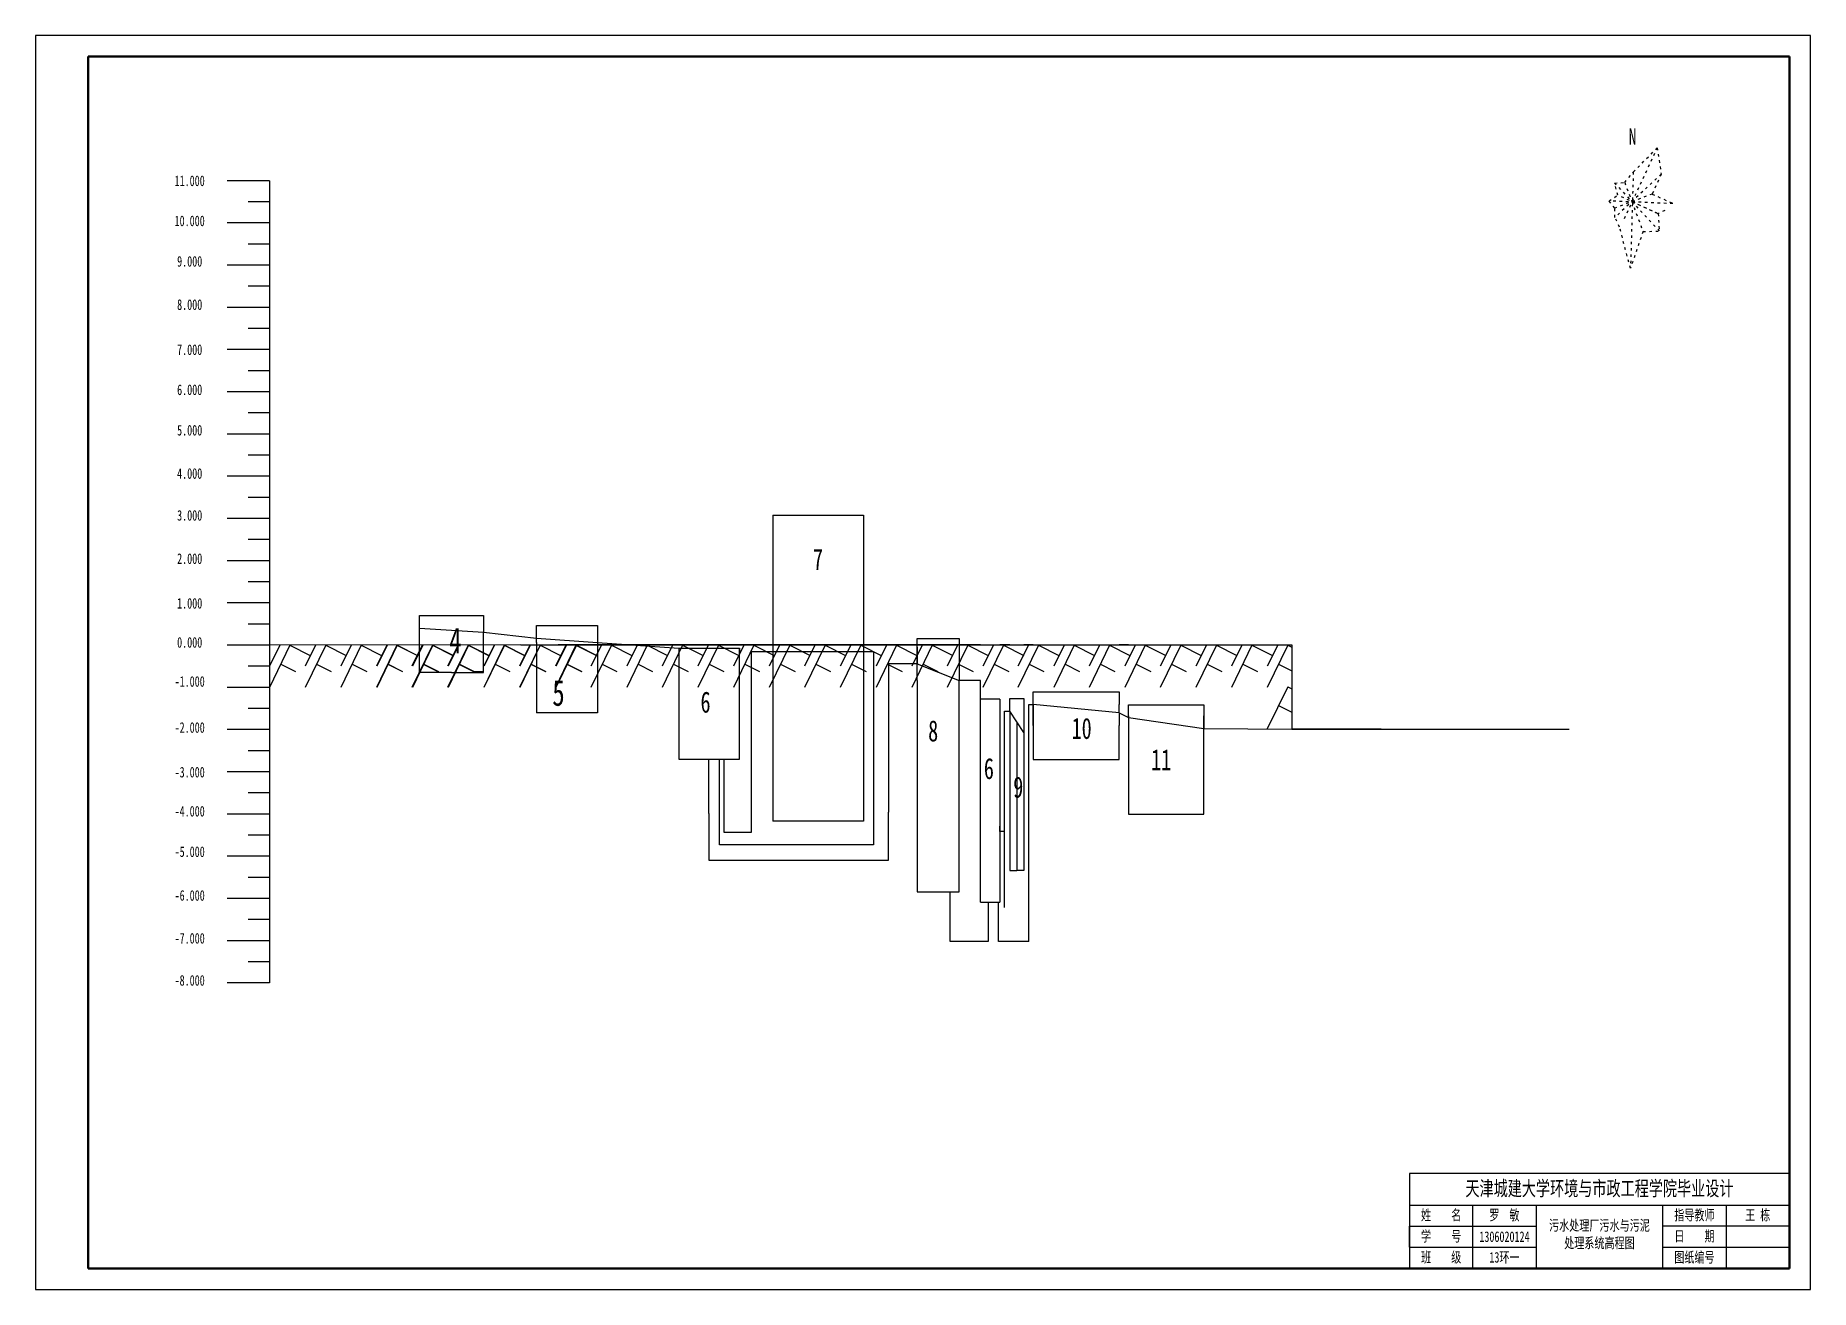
# Model space of a CAD drawing. Header units: millimetres. Extents: x 3398 to 10994, y -225 to 802.
# Drawn here: x 5997 to 6838, y 12 to 606 of the extents above; entities that cross this region are included whole.
import ezdxf
from ezdxf.enums import TextEntityAlignment as Align

# ---------------------------------------------------------------- set-up
doc = ezdxf.new("R2010")
doc.units = ezdxf.units.MM
for name, pattern in [('ACAD_ISO02W100', [15, 12, -3]), ('ACAD_ISO03W100', [30, 12, -18]), ('DASHEDX2', [38.1, 25.4, -12.7])]:
    doc.linetypes.add(name, pattern=pattern)
for name, color, linetype in [('厂区排水管线', 252, 'ACAD_ISO02W100'), ('图框线和图表线', 7, 'Continuous'), ('文字', 7, 'Continuous')]:
    doc.layers.add(name, color=color, linetype=linetype)
doc.styles.add('52', font='', dxfattribs={"width": 0.7, "height": 5})
doc.styles.get("Standard").update_dxf_attribs({"font": 'txt', "bigfont": 'gbcbig.shx'})
doc.styles.add('长仿宋', font='simfang.ttf', dxfattribs={"width": 0.7, "height": 4})
doc.styles.get('52').set_extended_font_data('FangSong_GB2312')

msp = doc.modelspace()

# ---------------------------------------------------------------- texts
at = {"lineweight": 25, "char_height": 5, "width": 30, "attachment_point": 2}
for s, insert in [('{\\fFangSong|b0|i0|c134|p49;\\W0.7;11.000}', (6070.414, 539.242)), ('{\\fFangSong|b0|i0|c134|p49;\\W0.7;10.000}', (6070.414, 520.255)), ('{\\fFangSong|b0|i0|c134|p49;\\W0.7;9.000}', (6070.414, 501.083)), ('{\\fFangSong|b0|i0|c134|p49;\\W0.7;8.000}', (6070.414, 480.589)), ('{\\fFangSong|b0|i0|c134|p49;\\W0.7;7.000}', (6070.414, 459.242)), ('{\\fFangSong|b0|i0|c134|p49;\\W0.7;6.000}', (6070.414, 440.255)), ('{\\fFangSong|b0|i0|c134|p49;\\W0.7;5.000}', (6070.414, 421.083)), ('{\\fFangSong|b0|i0|c134|p49;\\W0.7;4.000}', (6070.414, 400.589)), ('{\\fFangSong|b0|i0|c134|p49;\\W0.7;3.000}', (6070.414, 380.756)), ('{\\fFangSong|b0|i0|c134|p49;\\W0.7;2.000}', (6070.414, 360.262)), ('{\\fFangSong|b0|i0|c134|p49;\\W0.7;1.000}', (6070.414, 339.107)), ('{\\fFangSong|b0|i0|c134|p49;\\W0.7;0.000}', (6070.414, 320.564)), ('{\\fFangSong|b0|i0|c134|p49;\\W0.7;-1.000}', (6070.414, 302.086)), ('{\\fFangSong|b0|i0|c134|p49;\\W0.7;-2.000}', (6070.414, 280.27)), ('{\\fFangSong|b0|i0|c134|p49;\\W0.7;-3.000}', (6070.414, 259.115)), ('{\\fFangSong|b0|i0|c134|p49;\\W0.7;-4.000}', (6070.414, 240.604)), ('{\\fFangSong|b0|i0|c134|p49;\\W0.7;-5.000}', (6070.414, 221.432)), ('{\\fFangSong|b0|i0|c134|p49;\\W0.7;-6.000}', (6070.414, 200.718)), ('{\\fFangSong|b0|i0|c134|p49;\\W0.7;-7.000}', (6070.414, 180.413)), ('{\\fFangSong|b0|i0|c134|p49;\\W0.7;-8.000}', (6070.414, 160.478))]:
    msp.add_mtext(s, dxfattribs=dict(at, insert=insert))
at = {"layer": 'Defpoints', "lineweight": -3, "char_height": 5, "width": 30, "attachment_point": 5, "style": '长仿宋'}
for s, insert in [('罗  敏', (6693.365, 46.553)), ('1306020124', (6693.365, 36.553)), ('13环一', (6693.365, 26.553))]:
    msp.add_mtext(s, dxfattribs=dict(at, insert=insert))
at = {"layer": '厂区排水管线', "color": 0, "linetype": 'ByBlock', "attachment_point": 1, "style": '长仿宋'}
for s, width, insert, char_height in [('7', 0.63565, (6365.725, 362.439), 10), ('4', 10.71304, (6193.405, 325.155), 12.267), ('5', 10.71304, (6242.241, 300.302), 12.267), ('6', 0.63565, (6312.456, 294.802), 10), ('8', 0.42939, (6420.309, 281.169), 10), ('10', 0.63565, (6488.269, 282.331), 10), ('6', 0.63565, (6446.708, 263.332), 10), ('11', 0.63565, (6525.959, 267.513), 10), ('9', 0.63565, (6460.62, 254.532), 10)]:
    msp.add_mtext_dynamic_manual_height_columns(s, width=width, gutter_width=20, heights=[0], dxfattribs=dict(at, insert=insert, char_height=char_height))
at = {"layer": '图框线和图表线', "style": '52', "width": 0.7}
msp.add_text('N', height=7.7, dxfattribs=at).set_placement((6754.067, 557.655), align=Align.MIDDLE)
msp.add_text('N', height=7.7, dxfattribs=at).set_placement((6754.067, 557.655), align=Align.MIDDLE)
at = {"layer": '文字', "attachment_point": 5, "style": '长仿宋'}
for s, insert, char_height, width in [('{\\fFangSong_GB2312|b0|i0|c134|p49;天津城建大学环境与市政工程学院毕业设计}', (6738.365, 59.053), 7, 180), ('{\\fFangSong_GB2312|b0|i0|c134|p49;姓    名}', (6663.365, 46.553), 5, 30), ('污水处理厂污水与污泥\\P处理系统高程图', (6738.365, 37.498), 5, 60), ('{\\fFangSong_GB2312|b0|i0|c134|p49;指导教师}', (6783.365, 46.553), 5, 30), ('王 栋', (6813.365, 46.553), 5, 30), ('{\\fFangSong_GB2312|b0|i0|c134|p49;学    号}', (6663.365, 36.553), 5, 30), ('{\\fFangSong_GB2312|b0|i0|c134|p49;日    期}', (6783.365, 36.553), 5, 30), ('{\\fFangSong_GB2312|b0|i0|c134|p49;班    级}', (6663.365, 26.553), 5, 30), ('{\\fFangSong_GB2312|b0|i0|c134|p49;图纸编号}', (6783.365, 26.553), 5, 30)]:
    msp.add_mtext(s, dxfattribs=dict(at, insert=insert, char_height=char_height, width=width))

# ---------------------------------------------------------------- linework, layer by layer
at = {"lineweight": -3}
for p, q in [((6838.365, 605.553), (5997.365, 605.553)), ((5997.365, 605.553), (5997.365, 11.553)), ((6838.365, 11.553), (6838.365, 605.553)), ((5997.365, 11.553), (6838.365, 11.553))]:
    msp.add_line(p, q, dxfattribs=at)
at = {"lineweight": 50}
for p, q in [((6828.365, 595.553), (6022.365, 595.553)), ((6022.365, 595.553), (6022.365, 21.553)), ((6828.365, 21.553), (6828.365, 595.553)), ((6022.365, 21.553), (6828.365, 21.553))]:
    msp.add_line(p, q, dxfattribs=at)
at = {"lineweight": 25}
for p, q in [((6108.203, 536.744), (6088.203, 536.744)), ((6108.203, 536.744), (6108.203, 236.744)), ((6108.203, 526.744), (6098.203, 526.744)), ((6108.203, 516.744), (6088.203, 516.744)), ((6108.203, 506.744), (6098.203, 506.744)), ((6108.203, 496.744), (6088.203, 496.744)), ((6108.203, 496.744), (6108.203, 196.744)), ((6108.203, 486.744), (6098.203, 486.744)), ((6108.203, 476.744), (6088.203, 476.744)), ((6108.203, 466.744), (6098.203, 466.744)), ((6108.203, 456.744), (6088.203, 456.744)), ((6108.203, 456.744), (6108.203, 156.744)), ((6108.203, 446.744), (6098.203, 446.744)), ((6108.203, 436.744), (6088.203, 436.744)), ((6108.203, 426.744), (6098.203, 426.744)), ((6108.203, 416.744), (6088.203, 416.744)), ((6108.203, 416.744), (6088.203, 416.744)), ((6108.203, 406.744), (6098.203, 406.744)), ((6108.203, 396.744), (6088.203, 396.744)), ((6108.203, 396.744), (6088.203, 396.744)), ((6108.203, 386.744), (6098.203, 386.744)), ((6108.203, 376.744), (6088.203, 376.744)), ((6108.203, 356.744), (6088.203, 356.744)), ((6108.203, 336.744), (6088.203, 336.744)), ((6108.203, 326.744), (6098.203, 326.744)), ((6108.203, 316.744), (6088.203, 316.744)), ((6108.203, 306.744), (6098.203, 306.744)), ((6108.203, 296.744), (6088.203, 296.744)), ((6108.203, 276.744), (6088.203, 276.744)), ((6108.203, 256.744), (6088.203, 256.744)), ((6108.203, 256.744), (6088.203, 256.744)), ((6108.203, 246.744), (6098.203, 246.744)), ((6108.203, 236.744), (6088.203, 236.744)), ((6108.203, 236.744), (6088.203, 236.744)), ((6108.203, 226.744), (6098.203, 226.744)), ((6108.203, 216.744), (6088.203, 216.744)), ((6108.203, 216.744), (6088.203, 216.744)), ((6108.203, 206.744), (6098.203, 206.744)), ((6108.203, 196.744), (6088.203, 196.744)), ((6108.203, 196.744), (6088.203, 196.744)), ((6108.203, 186.744), (6098.203, 186.744)), ((6108.203, 176.744), (6088.203, 176.744)), ((6108.203, 176.744), (6088.203, 176.744)), ((6108.203, 166.744), (6098.203, 166.744)), ((6108.203, 156.744), (6088.203, 156.744))]:
    msp.add_line(p, q, dxfattribs=at)
at = {"layer": '厂区排水管线', "color": 0, "linetype": 'ByBlock'}
for p, q in [((6108.203, 376.744), (6108.203, 366.744)), ((6346.783, 378.395), (6389.614, 378.395)), ((6346.783, 378.395), (6346.783, 233.395)), ((6389.614, 378.395), (6389.614, 233.395)), ((6108.203, 366.744), (6098.203, 366.744)), ((6108.203, 356.744), (6108.203, 346.744)), ((6108.203, 346.744), (6098.203, 346.744)), ((6179.262, 324.863), (6179.262, 330.863)), ((6179.262, 330.863), (6209.69, 330.863)), ((6209.69, 330.863), (6209.69, 322.863)), ((6179.262, 324.863), (6209.69, 322.863)), ((6179.262, 322.863), (6179.262, 324.863)), ((6179.262, 303.863), (6179.262, 322.863)), ((6209.69, 322.863), (6234.749, 320.019)), ((6209.69, 303.863), (6209.69, 322.863)), ((6234.749, 320.019), (6234.749, 326.019)), ((6234.749, 326.019), (6263.599, 326.019)), ((6234.749, 320.019), (6234.749, 322.863)), ((6234.749, 318.019), (6234.749, 320.019)), ((6234.749, 320.019), (6263.599, 318.019)), ((6263.599, 326.019), (6263.599, 318.019)), ((6415.138, 299.975), (6415.138, 319.975)), ((6415.138, 319.975), (6435.002, 319.975)), ((6435.002, 319.975), (6435.002, 299.975)), ((6227.387, 316.911), (6108.203, 316.744)), ((6227.387, 316.911), (6256.466, 316.911)), ((6234.749, 318.019), (6234.749, 284.66)), ((6445.089, 316.911), (6244.996, 316.911)), ((6244.996, 316.911), (6592.593, 316.911)), ((6321.07, 316.911), (6256.466, 316.911)), ((6256.466, 316.911), (6363.901, 316.911)), ((6263.599, 318.019), (6302.208, 315.299)), ((6263.599, 318.019), (6263.599, 284.66)), ((6263.599, 318.019), (6263.599, 318.019)), ((6302.208, 315.299), (6330.978, 315.299)), ((6330.978, 315.299), (6330.978, 313.795)), ((6336.623, 228.139), (6336.623, 313.795)), ((6336.623, 313.795), (6346.783, 313.795)), ((6346.783, 313.795), (6389.614, 313.795)), ((6389.614, 313.795), (6394.385, 313.795)), ((6394.385, 313.795), (6394.385, 222.154)), ((6415.138, 315.775), (6415.138, 307.775)), ((6415.138, 307.975), (6415.138, 315.299)), ((6459, 316.911), (6454.231, 316.911)), ((6470.03, 316.911), (6465.562, 316.911)), ((6515.246, 316.911), (6510.846, 316.911)), ((6550.881, 316.911), (6592.593, 316.911)), ((6592.593, 316.911), (6592.593, 276.911)), ((6194.476, 303.863), (6179.262, 303.863)), ((6194.476, 303.863), (6209.69, 303.863)), ((6205.178, 304.332), (6209.825, 304.332)), ((6415.138, 307.975), (6401.507, 307.975)), ((6401.507, 307.975), (6401.507, 237.674)), ((6415.138, 307.975), (6435.002, 299.975)), ((6108.203, 296.744), (6108.203, 286.744)), ((6415.138, 299.975), (6415.138, 199.975)), ((6435.002, 199.975), (6435.002, 299.975)), ((6445.089, 299.975), (6435.002, 299.975)), ((6445.089, 291.159), (6445.089, 299.975)), ((6470.03, 288.677), (6470.03, 294.677)), ((6470.03, 294.677), (6510.846, 294.677)), ((6510.846, 294.677), (6510.846, 288.677)), ((6108.203, 286.744), (6098.203, 286.744)), ((6454.334, 291.159), (6445.089, 291.159)), ((6459, 285.429), (6459, 291.429)), ((6459, 291.429), (6465.562, 291.429)), ((6465.562, 291.429), (6465.562, 275.429)), ((6467.955, 288.677), (6470.03, 288.677)), ((6467.955, 252.677), (6467.955, 288.677)), ((6467.955, 288.677), (6470.03, 288.677)), ((6510.846, 284.677), (6470.03, 288.677)), ((6470.03, 278.677), (6470.03, 288.677)), ((6470.03, 288.677), (6470.03, 262.677)), ((6510.846, 284.677), (6510.846, 288.677)), ((6515.246, 282.435), (6515.246, 288.435)), ((6515.246, 288.435), (6550.881, 288.435)), ((6550.881, 288.435), (6550.881, 277.235)), ((6456.464, 192.442), (6456.464, 285.429)), ((6456.464, 285.429), (6459, 285.429)), ((6465.562, 275.429), (6459, 285.429)), ((6459, 285.429), (6459, 210.029)), ((6462.281, 280.429), (6462.281, 230.029)), ((6510.846, 284.677), (6510.846, 278.677)), ((6510.846, 284.677), (6515.246, 282.435)), ((6510.846, 262.677), (6510.846, 278.677)), ((6515.246, 283.235), (6515.246, 282.435)), ((6515.246, 282.435), (6550.881, 277.235)), ((6550.881, 277.235), (6550.881, 283.235)), ((6108.203, 276.744), (6108.203, 266.744)), ((6465.562, 275.429), (6465.562, 210.029)), ((6550.881, 277.235), (6592.593, 276.911)), ((6592.593, 276.911), (6634.954, 276.911)), ((6634.954, 276.911), (6592.593, 276.911)), ((6634.954, 276.911), (6724.059, 276.911)), ((6108.203, 266.744), (6098.203, 266.744)), ((6316.428, 237.044), (6316.428, 262.795)), ((6321.516, 222.154), (6321.516, 262.795)), ((6323.54, 262.795), (6323.54, 228.139)), ((6470.03, 262.677), (6510.846, 262.677)), ((6467.955, 176.469), (6467.955, 252.677)), ((6316.428, 237.044), (6316.428, 214.94)), ((6401.507, 214.94), (6401.507, 237.674)), ((6323.54, 228.139), (6336.623, 228.139)), ((6389.614, 233.395), (6346.783, 233.395)), ((6454.231, 228.442), (6454.231, 230.981)), ((6456.464, 228.442), (6454.231, 228.442)), ((6462.281, 230.029), (6462.281, 220.029)), ((6394.385, 222.154), (6321.516, 222.154)), ((6462.281, 220.029), (6462.281, 210.029)), ((6316.428, 214.94), (6401.507, 214.94)), ((6459, 210.029), (6462.281, 210.029)), ((6465.562, 210.029), (6462.281, 210.029)), ((6415.138, 199.975), (6435.002, 199.975)), ((6430.735, 176.469), (6430.735, 199.975)), ((6448.685, 194.981), (6448.685, 176.469)), ((6453.644, 176.469), (6453.644, 194.981)), ((6448.685, 176.469), (6430.735, 176.469)), ((6467.955, 176.469), (6453.644, 176.469))]:
    msp.add_line(p, q, dxfattribs=at)
at = {"layer": '厂区排水管线', "color": 0, "linetype": 'DASHEDX2'}
for p, q in [((6113.158, 316.751), (6108.203, 306.744)), ((6117.907, 316.751), (6108.203, 296.744)), ((6117.907, 316.751), (6127.578, 311.921)), ((6130.101, 316.751), (6125.145, 306.744)), ((6134.85, 316.751), (6125.145, 296.744)), ((6134.85, 316.751), (6144.521, 311.921)), ((6146.947, 316.751), (6141.991, 306.744)), ((6151.696, 316.751), (6141.991, 296.744)), ((6146.947, 316.751), (6141.991, 306.744)), ((6151.696, 316.751), (6141.991, 296.744)), ((6151.696, 316.751), (6161.367, 311.921)), ((6151.696, 316.751), (6161.367, 311.921)), ((6163.889, 316.751), (6158.934, 306.744)), ((6168.638, 316.751), (6158.934, 296.744)), ((6163.98, 316.751), (6159.024, 306.744)), ((6168.729, 316.751), (6159.024, 296.744)), ((6168.638, 316.751), (6178.309, 311.921)), ((6168.729, 316.751), (6178.4, 311.921)), ((6180.64, 316.751), (6175.685, 306.744)), ((6185.389, 316.751), (6175.685, 296.744)), ((6180.922, 316.751), (6175.967, 306.744)), ((6185.671, 316.751), (6175.967, 296.744)), ((6185.389, 316.751), (6195.06, 311.921)), ((6185.671, 316.751), (6195.342, 311.921)), ((6197.583, 316.751), (6192.627, 306.744)), ((6202.332, 316.751), (6192.627, 296.744)), ((6197.838, 316.751), (6192.883, 306.744)), ((6202.587, 316.751), (6192.883, 296.744)), ((6202.332, 316.751), (6212.003, 311.921)), ((6202.587, 316.751), (6212.258, 311.921)), ((6214.713, 316.751), (6209.758, 306.744)), ((6219.462, 316.751), (6209.758, 296.744)), ((6214.78, 316.751), (6209.825, 306.744)), ((6219.53, 316.751), (6209.825, 296.744)), ((6219.462, 316.751), (6229.133, 311.921)), ((6219.53, 316.751), (6229.2, 311.921)), ((6231.655, 316.751), (6226.7, 306.744)), ((6236.404, 316.751), (6226.7, 296.744)), ((6231.762, 316.751), (6226.807, 306.744)), ((6236.511, 316.751), (6226.807, 296.744)), ((6236.404, 316.751), (6246.075, 311.921)), ((6236.511, 316.751), (6246.182, 311.921)), ((6248.704, 316.751), (6243.749, 306.744)), ((6253.453, 316.751), (6243.749, 296.744)), ((6248.91, 316.751), (6243.954, 306.744)), ((6253.659, 316.751), (6243.954, 296.744)), ((6253.453, 316.751), (6263.124, 311.921)), ((6253.659, 316.751), (6263.33, 311.921)), ((6265.489, 316.751), (6260.534, 306.744)), ((6270.238, 316.751), (6260.534, 296.744)), ((6270.238, 316.751), (6279.909, 311.921)), ((6282.431, 316.751), (6277.476, 306.744)), ((6287.18, 316.751), (6277.476, 296.744)), ((6287.18, 316.751), (6296.851, 311.921)), ((6299.21, 316.751), (6294.254, 306.744)), ((6303.959, 316.751), (6294.254, 296.744)), ((6303.959, 316.751), (6313.63, 311.921)), ((6316.152, 316.751), (6311.197, 306.744)), ((6320.901, 316.751), (6311.197, 296.744)), ((6320.901, 316.751), (6330.572, 311.921)), ((6333.003, 316.751), (6328.048, 306.744)), ((6337.753, 316.751), (6328.048, 296.744)), ((6337.753, 316.751), (6347.423, 311.921)), ((6349.946, 316.751), (6344.99, 306.744)), ((6354.695, 316.751), (6344.99, 296.744)), ((6354.695, 316.751), (6364.366, 311.921)), ((6366.69, 316.751), (6361.734, 306.744)), ((6371.439, 316.751), (6361.734, 296.744)), ((6371.439, 316.751), (6381.11, 311.921)), ((6383.632, 316.751), (6378.677, 306.744)), ((6388.381, 316.751), (6378.677, 296.744)), ((6388.381, 316.751), (6398.052, 311.921)), ((6400.582, 316.751), (6395.627, 306.744)), ((6405.331, 316.751), (6395.627, 296.744)), ((6405.331, 316.751), (6415.002, 311.921)), ((6417.525, 316.751), (6412.569, 306.744)), ((6422.274, 316.751), (6412.569, 296.744)), ((6422.274, 316.751), (6431.945, 311.921)), ((6434.288, 316.751), (6429.332, 306.744)), ((6439.037, 316.751), (6429.332, 296.744)), ((6439.037, 316.751), (6448.708, 311.921)), ((6451.23, 316.751), (6446.275, 306.744)), ((6455.979, 316.751), (6446.275, 296.744)), ((6455.979, 316.751), (6465.65, 311.921)), ((6467.808, 316.751), (6462.852, 306.744)), ((6472.557, 316.751), (6462.852, 296.744)), ((6472.557, 316.751), (6482.228, 311.921)), ((6484.75, 316.751), (6479.794, 306.744)), ((6489.499, 316.751), (6479.794, 296.744)), ((6489.499, 316.751), (6499.17, 311.921)), ((6501.484, 316.751), (6496.529, 306.744)), ((6506.233, 316.751), (6496.529, 296.744)), ((6506.233, 316.751), (6515.904, 311.921)), ((6518.427, 316.751), (6513.471, 306.744)), ((6523.176, 316.751), (6513.471, 296.744)), ((6523.176, 316.751), (6532.847, 311.921)), ((6535.212, 316.751), (6530.257, 306.744)), ((6539.961, 316.751), (6530.257, 296.744)), ((6539.961, 316.751), (6549.632, 311.921)), ((6552.154, 316.751), (6547.199, 306.744)), ((6556.903, 316.751), (6547.199, 296.744)), ((6556.903, 316.751), (6566.574, 311.921)), ((6568.979, 316.751), (6564.024, 306.744)), ((6573.729, 316.751), (6564.024, 296.744)), ((6573.729, 316.751), (6583.399, 311.921)), ((6585.922, 316.751), (6580.966, 306.744)), ((6590.671, 316.751), (6580.966, 296.744)), ((6590.671, 316.751), (6592.593, 315.791)), ((6113.56, 307.789), (6120.498, 304.332)), ((6130.503, 307.789), (6137.44, 304.332)), ((6147.349, 307.789), (6154.286, 304.332)), ((6147.349, 307.789), (6154.286, 304.332)), ((6164.291, 307.789), (6171.229, 304.332)), ((6164.382, 307.789), (6171.319, 304.332)), ((6181.042, 307.789), (6187.98, 304.332)), ((6181.324, 307.789), (6188.262, 304.332)), ((6197.984, 307.789), (6204.922, 304.332)), ((6198.24, 307.789), (6205.178, 304.332)), ((6215.115, 307.789), (6222.053, 304.332)), ((6215.182, 307.789), (6222.12, 304.332)), ((6232.057, 307.789), (6238.995, 304.332)), ((6232.164, 307.789), (6239.102, 304.332)), ((6249.106, 307.789), (6256.044, 304.332)), ((6249.311, 307.789), (6256.249, 304.332)), ((6265.891, 307.789), (6272.828, 304.332)), ((6282.833, 307.789), (6289.771, 304.332)), ((6299.612, 307.789), (6306.549, 304.332)), ((6316.554, 307.789), (6323.492, 304.332)), ((6333.405, 307.789), (6340.343, 304.332)), ((6350.348, 307.789), (6357.285, 304.332)), ((6367.091, 307.789), (6374.029, 304.332)), ((6384.034, 307.789), (6390.971, 304.332)), ((6400.984, 307.789), (6407.922, 304.332)), ((6417.926, 307.789), (6424.864, 304.332)), ((6434.69, 307.789), (6441.627, 304.332)), ((6451.632, 307.789), (6458.57, 304.332)), ((6468.209, 307.789), (6475.147, 304.332)), ((6485.152, 307.789), (6492.089, 304.332)), ((6501.886, 307.789), (6508.824, 304.332)), ((6518.828, 307.789), (6525.766, 304.332)), ((6535.614, 307.789), (6542.552, 304.332)), ((6552.556, 307.789), (6559.494, 304.332)), ((6569.381, 307.789), (6576.319, 304.332)), ((6586.324, 307.789), (6592.593, 304.665)), ((6590.671, 297.081), (6580.966, 277.074)), ((6590.671, 297.081), (6592.593, 296.121)), ((6586.324, 288.119), (6592.593, 284.995))]:
    msp.add_line(p, q, dxfattribs=at)
at = {"layer": '厂区排水管线', "color": 1, "linetype": 'ByBlock'}
for p, q in [((6302.208, 315.299), (6302.208, 262.795)), ((6330.978, 262.795), (6330.978, 315.299)), ((6445.089, 194.981), (6445.089, 291.159)), ((6454.334, 291.159), (6454.334, 194.981)), ((6263.599, 284.66), (6234.749, 284.66)), ((6515.246, 282.435), (6515.246, 236.756)), ((6550.881, 236.756), (6550.881, 277.235)), ((6302.208, 262.795), (6330.978, 262.795)), ((6515.246, 236.756), (6550.881, 236.756)), ((6445.089, 194.981), (6454.334, 194.981))]:
    msp.add_line(p, q, dxfattribs=at)
at = {"layer": '厂区排水管线', "color": 0, "linetype": 'ByBlock', "lineweight": -3}
for p, q in [((6648.365, 31.553), (6648.365, 41.553)), ((6648.365, 41.553), (6708.358, 41.553)), ((6828.365, 41.553), (6768.365, 41.553)), ((6828.365, 21.553), (6828.365, 41.553))]:
    msp.add_line(p, q, dxfattribs=at)
at = {"layer": '图框线和图表线', "color": 0, "linetype": 'ACAD_ISO03W100', "ltscale": 0.1}
for p, q in [((6765.718, 552.381), (6749.469, 517.489)), ((6765.718, 552.381), (6749.469, 517.489)), ((6754.388, 540.839), (6765.718, 552.381)), ((6754.388, 540.839), (6765.718, 552.381)), ((6765.718, 552.381), (6767.631, 539.825)), ((6765.718, 552.381), (6767.631, 539.825)), ((6767.631, 539.825), (6745.708, 519.365)), ((6767.631, 539.825), (6745.708, 519.365)), ((6750.33, 535.941), (6754.388, 540.839)), ((6750.33, 535.941), (6754.388, 540.839)), ((6754.388, 540.839), (6753.076, 495.276)), ((6754.388, 540.839), (6753.076, 495.276)), ((6767.631, 539.825), (6763.368, 530.46)), ((6767.631, 539.825), (6763.368, 530.46)), ((6742.998, 527.163), (6747.02, 529.909)), ((6742.998, 527.163), (6747.02, 529.909)), ((6745.497, 535.677), (6750.33, 535.941)), ((6745.497, 535.677), (6750.33, 535.941)), ((6745.497, 535.677), (6766.703, 512.954)), ((6747.02, 529.909), (6745.497, 535.677)), ((6745.497, 535.677), (6766.703, 512.954)), ((6747.02, 529.909), (6745.497, 535.677)), ((6763.368, 530.46), (6745.648, 523.827)), ((6763.368, 530.46), (6745.648, 523.827)), ((6766.246, 521.156), (6747.02, 529.909)), ((6766.246, 521.156), (6747.02, 529.909)), ((6750.33, 535.941), (6753.732, 526.853)), ((6750.33, 535.941), (6753.732, 526.853)), ((6773.063, 525.904), (6742.998, 527.163)), ((6745.648, 523.827), (6742.998, 527.163)), ((6773.063, 525.904), (6742.998, 527.163)), ((6745.648, 523.827), (6742.998, 527.163)), ((6745.708, 519.365), (6745.648, 523.827)), ((6745.708, 519.365), (6745.648, 523.827)), ((6753.732, 526.853), (6766.246, 521.156)), ((6753.732, 526.853), (6766.246, 521.156)), ((6747.867, 514.831), (6745.708, 519.365)), ((6747.867, 514.831), (6745.708, 519.365)), ((6753.076, 495.276), (6747.867, 514.831)), ((6753.076, 495.276), (6747.867, 514.831)), ((6759.041, 512.669), (6753.076, 495.276)), ((6759.041, 512.669), (6753.076, 495.276))]:
    msp.add_line(p, q, dxfattribs=at)
at = {"layer": '图框线和图表线', "linetype": 'ACAD_ISO03W100', "ltscale": 0.1}
for p, q in [((6763.368, 530.46), (6772.732, 526.197)), ((6763.368, 530.46), (6772.732, 526.197)), ((6753.732, 526.853), (6759.041, 512.669)), ((6753.732, 526.853), (6759.041, 512.669)), ((6769.359, 522.737), (6766.246, 521.156)), ((6769.359, 522.737), (6766.246, 521.156)), ((6766.246, 521.156), (6766.703, 512.954)), ((6766.246, 521.156), (6766.703, 512.954)), ((6759.041, 512.669), (6766.703, 512.954)), ((6759.041, 512.669), (6766.703, 512.954))]:
    msp.add_line(p, q, dxfattribs=at)
at = {"layer": '图框线和图表线', "lineweight": -3}
for p, q in [((6828.365, 66.553), (6648.365, 66.553)), ((6648.365, 66.553), (6648.365, 21.553))]:
    msp.add_line(p, q, dxfattribs=at)
at = {"layer": '图框线和图表线'}
for p, q in [((6648.365, 51.553), (6828.365, 51.553)), ((6678.365, 21.553), (6678.365, 51.553)), ((6708.365, 51.553), (6708.365, 21.553)), ((6768.365, 21.553), (6768.365, 51.553)), ((6798.365, 51.553), (6798.365, 21.553)), ((6648.365, 31.553), (6708.365, 31.553)), ((6768.365, 31.553), (6828.365, 31.553))]:
    msp.add_line(p, q, dxfattribs=at)

msp.set_redraw_order([(e.dxf.handle, doc.entitydb.next_handle()) for e in msp.query("TEXT MTEXT ATTDEF DIMENSION ARC_DIMENSION")])  # texts and dimensions are drawn at this point

doc.saveas('drawing.dxf')
